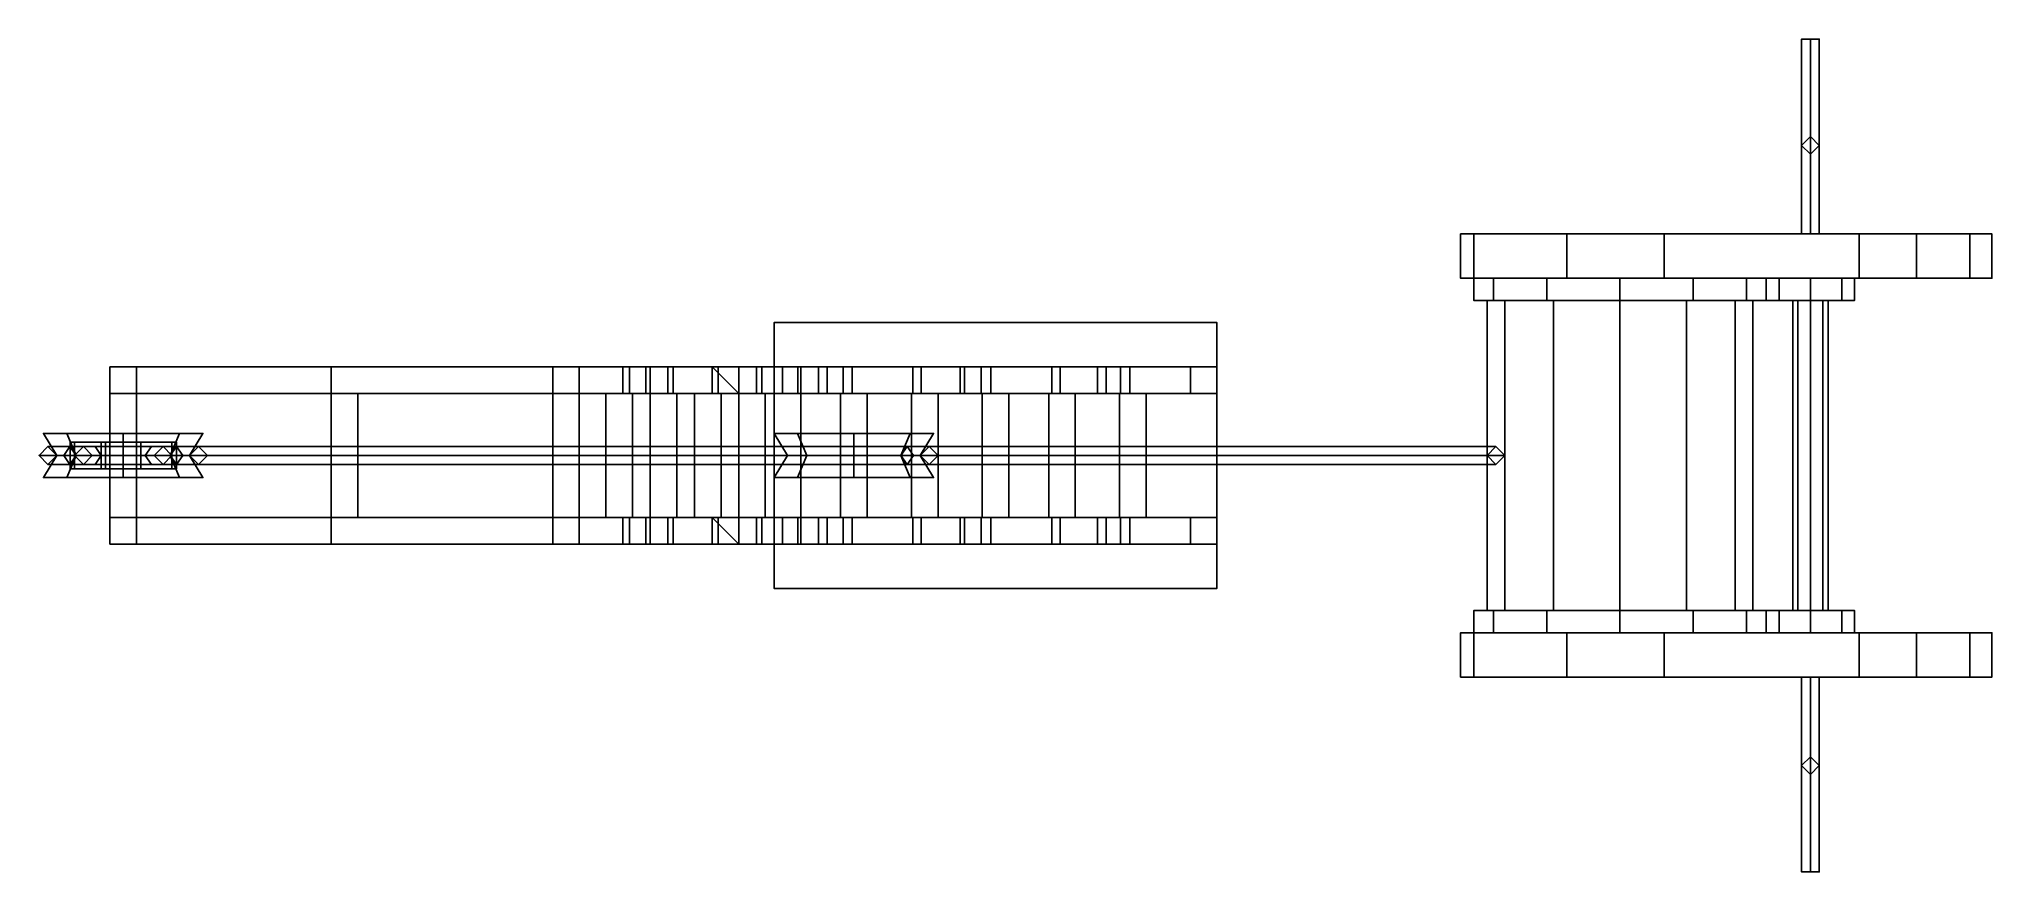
# Model space of a CAD drawing. Extents: x -4.05 to 0.36, y -0.94 to 0.94.
import ezdxf

# ---------------------------------------------------------------- set-up
doc = ezdxf.new("R2010")
doc.units = 0
doc.layers.add('CRANE', color=1, linetype='CONTINUOUS')

msp = doc.modelspace()

# ---------------------------------------------------------------- linework, layer by layer
at = {"layer": 'CRANE'}
for points in [[(-0.07, 0.7, 1.16), (-0.05, 0.72, 1.18), (-0.05, 0.94, 1.18), (-0.07, 0.94, 1.16)], [(-0.05, 0.68, 1.14), (-0.07, 0.7, 1.16), (-0.07, 0.94, 1.16), (-0.05, 0.94, 1.14)], [(-0.05, 0.94, 1.18), (-0.03, 0.94, 1.16), (-0.05, 0.94, 1.14), (-0.07, 0.94, 1.16)], [(-0.05, 0.72, 1.18), (-0.03, 0.7, 1.16), (-0.03, 0.94, 1.16), (-0.05, 0.94, 1.18)], [(-0.03, 0.7, 1.16), (-0.05, 0.68, 1.14), (-0.05, 0.94, 1.14), (-0.03, 0.94, 1.16)], [(-0.07, 0.7, 1.4), (-0.05, 0.72, 1.42), (-0.05, 0.72, 1.18), (-0.07, 0.7, 1.16)], [(-0.07, 0.5, 1.4), (-0.05, 0.5, 1.42), (-0.05, 0.72, 1.42), (-0.07, 0.7, 1.4)], [(-0.05, 0.72, 1.42), (-0.03, 0.7, 1.4), (-0.03, 0.7, 1.16), (-0.05, 0.72, 1.18)], [(-0.05, 0.5, 1.42), (-0.03, 0.5, 1.4), (-0.03, 0.7, 1.4), (-0.05, 0.72, 1.42)], [(-0.05, 0.68, 1.38), (-0.07, 0.7, 1.4), (-0.07, 0.7, 1.16), (-0.05, 0.68, 1.14)], [(-0.05, 0.5, 1.38), (-0.07, 0.5, 1.4), (-0.07, 0.7, 1.4), (-0.05, 0.68, 1.38)], [(-0.03, 0.7, 1.4), (-0.05, 0.68, 1.38), (-0.05, 0.68, 1.14), (-0.03, 0.7, 1.16)], [(-0.03, 0.5, 1.4), (-0.05, 0.5, 1.38), (-0.05, 0.68, 1.38), (-0.03, 0.7, 1.4)], [(0.36, 0.5, 1), (-0.84, 0.5, 1), (-0.81, 0.5, 1.03), (0.31, 0.5, 1.03)], [(0.36, 0.4, 1), (-0.84, 0.4, 1), (-0.84, 0.5, 1), (0.36, 0.5, 1)], [(-0.81, 0.5, 1.03), (-0.84, 0.5, 1), (-0.84, 0.4, 1), (-0.81, 0.4, 1.03)], [(-0.6, 0.5, 1.73), (-0.81, 0.5, 1.55), (-0.81, 0.4, 1.55), (-0.6, 0.4, 1.73)], [(-0.81, 0.5, 1.55), (-0.81, 0.5, 1.03), (-0.81, 0.4, 1.03), (-0.81, 0.4, 1.55)], [(0.19, 0.5, 1.03), (-0.81, 0.5, 1.03), (-0.81, 0.5, 1.55), (0.06, 0.5, 1.55)], [(0.06, 0.5, 1.55), (-0.81, 0.5, 1.55), (-0.6, 0.5, 1.73), (-0.38, 0.5, 1.73)], [(-0.38, 0.5, 1.73), (-0.6, 0.5, 1.73), (-0.6, 0.4, 1.73), (-0.38, 0.4, 1.73)], [(-0.38, 0.4, 1.73), (0.06, 0.4, 1.55), (0.06, 0.5, 1.55), (-0.38, 0.5, 1.73)], [(0.06, 0.4, 1.55), (0.19, 0.4, 1.03), (0.19, 0.5, 1.03), (0.06, 0.5, 1.55)], [(0.31, 0.5, 1.03), (0.19, 0.5, 1.03), (0.19, 0.4, 1.03), (0.31, 0.4, 1.03)], [(0.31, 0.4, 1.03), (0.36, 0.4, 1), (0.36, 0.5, 1), (0.31, 0.5, 1.03)], [(-0.81, 0.4, 1.03), (-0.84, 0.4, 1), (0.36, 0.4, 1), (0.31, 0.4, 1.03)], [(-0.81, 0.4, 1.4), (-0.7658, 0.4, 1.235), (-0.7658, 0.35, 1.235), (-0.81, 0.35, 1.4)], [(-0.7658, 0.4, 1.565), (-0.81, 0.4, 1.4), (-0.81, 0.35, 1.4), (-0.7658, 0.35, 1.565)], [(-0.81, 0.4, 1.55), (-0.81, 0.4, 1.03), (0.19, 0.4, 1.03), (0.06, 0.4, 1.55)], [(-0.6, 0.4, 1.73), (-0.81, 0.4, 1.55), (0.06, 0.4, 1.55), (-0.38, 0.4, 1.73)], [(-0.7658, 0.4, 1.235), (-0.645, 0.4, 1.1142), (-0.645, 0.35, 1.1142), (-0.7658, 0.35, 1.235)], [(-0.645, 0.4, 1.6858), (-0.7658, 0.4, 1.565), (-0.7658, 0.35, 1.565), (-0.645, 0.35, 1.6858)], [(-0.645, 0.4, 1.1142), (-0.48, 0.4, 1.07), (-0.48, 0.35, 1.07), (-0.645, 0.35, 1.1142)], [(-0.48, 0.4, 1.73), (-0.645, 0.4, 1.6858), (-0.645, 0.35, 1.6858), (-0.48, 0.35, 1.73)], [(-0.48, 0.4, 1.07), (-0.315, 0.4, 1.1142), (-0.315, 0.35, 1.1142), (-0.48, 0.35, 1.07)], [(-0.315, 0.4, 1.6858), (-0.48, 0.4, 1.73), (-0.48, 0.35, 1.73), (-0.315, 0.35, 1.6858)], [(-0.315, 0.4, 1.1142), (-0.1942, 0.4, 1.235), (-0.1942, 0.35, 1.235), (-0.315, 0.35, 1.1142)], [(-0.1942, 0.4, 1.565), (-0.315, 0.4, 1.6858), (-0.315, 0.35, 1.6858), (-0.1942, 0.35, 1.565)], [(-0.1942, 0.4, 1.235), (-0.15, 0.4, 1.4), (-0.15, 0.35, 1.4), (-0.1942, 0.35, 1.235)], [(-0.15, 0.4, 1.4), (-0.1942, 0.4, 1.565), (-0.1942, 0.35, 1.565), (-0.15, 0.35, 1.4)], [(-0.1207, 0.4, 1.4707), (-0.15, 0.4, 1.4), (-0.15, 0.35, 1.4), (-0.1207, 0.35, 1.4707)], [(-0.15, 0.4, 1.4), (-0.1207, 0.4, 1.3293), (-0.1207, 0.35, 1.3293), (-0.15, 0.35, 1.4)], [(-0.1207, 0.4, 1.3293), (-0.05, 0.4, 1.3), (-0.05, 0.35, 1.3), (-0.1207, 0.35, 1.3293)], [(-0.05, 0.4, 1.5), (-0.1207, 0.4, 1.4707), (-0.1207, 0.35, 1.4707), (-0.05, 0.35, 1.5)], [(-0.05, 0.4, 1.3), (0.0207, 0.4, 1.3293), (0.0207, 0.35, 1.3293), (-0.05, 0.35, 1.3)], [(0.0207, 0.4, 1.4707), (-0.05, 0.4, 1.5), (-0.05, 0.35, 1.5), (0.0207, 0.35, 1.4707)], [(0.05, 0.4, 1.4), (0.0207, 0.4, 1.4707), (0.0207, 0.35, 1.4707), (0.05, 0.35, 1.4)], [(0.0207, 0.4, 1.3293), (0.05, 0.4, 1.4), (0.05, 0.35, 1.4), (0.0207, 0.35, 1.3293)], [(-0.81, 0.35, 1.4), (-0.7658, 0.35, 1.235), (-0.7398, 0.35, 1.25), (-0.78, 0.35, 1.4)], [(-0.7658, 0.35, 1.565), (-0.81, 0.35, 1.4), (-0.78, 0.35, 1.4), (-0.7398, 0.35, 1.55)], [(-0.78, -0.35, 1.4), (-0.7398, -0.35, 1.55), (-0.7398, 0.35, 1.55), (-0.78, 0.35, 1.4)], [(-0.7398, -0.35, 1.25), (-0.78, -0.35, 1.4), (-0.78, 0.35, 1.4), (-0.7398, 0.35, 1.25)], [(-0.7658, 0.35, 1.235), (-0.645, 0.35, 1.1142), (-0.63, 0.35, 1.1402), (-0.7398, 0.35, 1.25)], [(-0.645, 0.35, 1.6858), (-0.7658, 0.35, 1.565), (-0.7398, 0.35, 1.55), (-0.63, 0.35, 1.6598)], [(-0.7398, -0.35, 1.55), (-0.63, -0.35, 1.6598), (-0.63, 0.35, 1.6598), (-0.7398, 0.35, 1.55)], [(-0.63, -0.35, 1.1402), (-0.7398, -0.35, 1.25), (-0.7398, 0.35, 1.25), (-0.63, 0.35, 1.1402)], [(-0.645, 0.35, 1.1142), (-0.48, 0.35, 1.07), (-0.48, 0.35, 1.1), (-0.63, 0.35, 1.1402)], [(-0.48, 0.35, 1.73), (-0.645, 0.35, 1.6858), (-0.63, 0.35, 1.6598), (-0.48, 0.35, 1.7)], [(-0.63, -0.35, 1.6598), (-0.48, -0.35, 1.7), (-0.48, 0.35, 1.7), (-0.63, 0.35, 1.6598)], [(-0.48, -0.35, 1.1), (-0.63, -0.35, 1.1402), (-0.63, 0.35, 1.1402), (-0.48, 0.35, 1.1)], [(-0.48, -0.35, 1.7), (-0.33, -0.35, 1.6598), (-0.33, 0.35, 1.6598), (-0.48, 0.35, 1.7)], [(-0.33, -0.35, 1.1402), (-0.48, -0.35, 1.1), (-0.48, 0.35, 1.1), (-0.33, 0.35, 1.1402)], [(-0.48, 0.35, 1.07), (-0.315, 0.35, 1.1142), (-0.33, 0.35, 1.1402), (-0.48, 0.35, 1.1)], [(-0.315, 0.35, 1.6858), (-0.48, 0.35, 1.73), (-0.48, 0.35, 1.7), (-0.33, 0.35, 1.6598)], [(-0.33, -0.35, 1.6598), (-0.2202, -0.35, 1.55), (-0.2202, 0.35, 1.55), (-0.33, 0.35, 1.6598)], [(-0.2202, -0.35, 1.25), (-0.33, -0.35, 1.1402), (-0.33, 0.35, 1.1402), (-0.2202, 0.35, 1.25)], [(-0.315, 0.35, 1.1142), (-0.1942, 0.35, 1.235), (-0.2202, 0.35, 1.25), (-0.33, 0.35, 1.1402)], [(-0.1942, 0.35, 1.565), (-0.315, 0.35, 1.6858), (-0.33, 0.35, 1.6598), (-0.2202, 0.35, 1.55)], [(-0.2202, -0.35, 1.55), (-0.18, -0.35, 1.4), (-0.18, 0.35, 1.4), (-0.2202, 0.35, 1.55)], [(-0.18, -0.35, 1.4), (-0.2202, -0.35, 1.25), (-0.2202, 0.35, 1.25), (-0.18, 0.35, 1.4)], [(-0.1942, 0.35, 1.235), (-0.15, 0.35, 1.4), (-0.18, 0.35, 1.4), (-0.2202, 0.35, 1.25)], [(-0.15, 0.35, 1.4), (-0.1942, 0.35, 1.565), (-0.2202, 0.35, 1.55), (-0.18, 0.35, 1.4)], [(-0.1207, 0.35, 1.4707), (-0.15, 0.35, 1.4), (-0.09, 0.35, 1.4), (-0.0783, 0.35, 1.4283)], [(-0.15, 0.35, 1.4), (-0.1207, 0.35, 1.3293), (-0.0783, 0.35, 1.3717), (-0.09, 0.35, 1.4)], [(-0.1207, 0.35, 1.3293), (-0.05, 0.35, 1.3), (-0.05, 0.35, 1.36), (-0.0783, 0.35, 1.3717)], [(-0.05, 0.35, 1.5), (-0.1207, 0.35, 1.4707), (-0.0783, 0.35, 1.4283), (-0.05, 0.35, 1.44)], [(-0.09, -0.35, 1.4), (-0.0783, -0.35, 1.4283), (-0.0783, 0.35, 1.4283), (-0.09, 0.35, 1.4)], [(-0.0783, -0.35, 1.3717), (-0.09, -0.35, 1.4), (-0.09, 0.35, 1.4), (-0.0783, 0.35, 1.3717)], [(-0.0783, -0.35, 1.4283), (-0.05, -0.35, 1.44), (-0.05, 0.35, 1.44), (-0.0783, 0.35, 1.4283)], [(-0.05, -0.35, 1.36), (-0.0783, -0.35, 1.3717), (-0.0783, 0.35, 1.3717), (-0.05, 0.35, 1.36)], [(-0.05, -0.35, 1.44), (-0.0217, -0.35, 1.4283), (-0.0217, 0.35, 1.4283), (-0.05, 0.35, 1.44)], [(-0.0217, -0.35, 1.3717), (-0.05, -0.35, 1.36), (-0.05, 0.35, 1.36), (-0.0217, 0.35, 1.3717)], [(-0.05, 0.35, 1.3), (0.0207, 0.35, 1.3293), (-0.0217, 0.35, 1.3717), (-0.05, 0.35, 1.36)], [(0.0207, 0.35, 1.4707), (-0.05, 0.35, 1.5), (-0.05, 0.35, 1.44), (-0.0217, 0.35, 1.4283)], [(-0.0217, -0.35, 1.4283), (-0.01, -0.35, 1.4), (-0.01, 0.35, 1.4), (-0.0217, 0.35, 1.4283)], [(-0.01, -0.35, 1.4), (-0.0217, -0.35, 1.3717), (-0.0217, 0.35, 1.3717), (-0.01, 0.35, 1.4)], [(0.05, 0.35, 1.4), (0.0207, 0.35, 1.4707), (-0.0217, 0.35, 1.4283), (-0.01, 0.35, 1.4)], [(0.0207, 0.35, 1.3293), (0.05, 0.35, 1.4), (-0.01, 0.35, 1.4), (-0.0217, 0.35, 1.3717)], [(-2.39, 0.3, 1.04), (-2.39, 0.3, 1), (-2.39, -0.3, 1), (-2.39, -0.3, 1.04)], [(-1.39, 0.3, 1), (-2.39, 0.3, 1), (-2.39, 0.3, 1.04), (-1.39, 0.3, 1.04)], [(-1.39, 0.3, 1.04), (-2.39, 0.3, 1.04), (-2.39, -0.3, 1.04), (-1.39, -0.3, 1.04)], [(-1.39, -0.3, 1.04), (-1.39, -0.3, 1), (-1.39, 0.3, 1), (-1.39, 0.3, 1.04)], [(-2.27, 0.14, 3.48), (-3.89, 0.14, 3.48), (-3.89, 0.2, 3.48), (-2.27, 0.2, 3.48)], [(-3.89, 0.2, 3.48), (-3.83, 0.2, 3.54), (-2.29, 0.2, 3.54), (-2.27, 0.2, 3.48)], [(-3.89, 0.2, 3.85), (-3.83, 0.2, 3.82), (-3.83, 0.2, 3.54), (-3.89, 0.2, 3.48)], [(-3.89, 0.14, 3.48), (-3.89, 0.14, 3.85), (-3.89, 0.2, 3.85), (-3.89, 0.2, 3.48)], [(-3.39, 0.2, 4.04), (-3.39, 0.2, 3.98), (-3.83, 0.2, 3.82), (-3.89, 0.2, 3.85)], [(-3.89, 0.14, 3.85), (-3.39, 0.14, 4.04), (-3.39, 0.2, 4.04), (-3.89, 0.2, 3.85)], [(-2.29, 0.2, 3.54), (-3.83, 0.2, 3.54), (-3.83, 0.14, 3.54), (-2.29, 0.14, 3.54)], [(-3.83, 0.2, 3.5664), (-3.83, 0.2, 3.82), (-3.83, 0.14, 3.82), (-3.83, 0.14, 3.5664)], [(-3.83, 0.2, 3.82), (-3.39, 0.2, 3.98), (-3.39, 0.14, 3.98), (-3.83, 0.14, 3.82)], [(-3.83, 0.2, 3.54), (-2.89, 0.2, 3.9536), (-2.89, 0.14, 3.9536), (-3.83, 0.14, 3.54)], [(-2.89, 0.2, 3.98), (-2.89, 0.2, 3.9536), (-3.83, 0.2, 3.54), (-3.83, 0.2, 3.5664)], [(-3.83, 0.14, 3.5664), (-2.89, 0.14, 3.98), (-2.89, 0.2, 3.98), (-3.83, 0.2, 3.5664)], [(-2.3712, 0.14, 3.98), (-3.39, 0.14, 3.98), (-3.39, 0.2, 3.98), (-2.3712, 0.2, 3.98)], [(-3.39, 0.2, 3.98), (-3.39, 0.2, 4.04), (-2.33, 0.2, 4.04), (-2.3712, 0.2, 3.98)], [(-2.33, 0.2, 4.04), (-3.39, 0.2, 4.04), (-3.39, 0.14, 4.04), (-2.33, 0.14, 4.04)], [(-2.89, 0.2, 3.54), (-2.39, 0.2, 1.04), (-2.39, 0.14, 1.04), (-2.89, 0.14, 3.54)], [(-2.33, 0.2, 1.04), (-2.39, 0.2, 1.04), (-2.89, 0.2, 3.54), (-2.83, 0.2, 3.54)], [(-2.89, 0.2, 3.98), (-2.83, 0.2, 3.98), (-2.83, 0.2, 3.54), (-2.89, 0.2, 3.54)], [(-2.89, 0.14, 3.54), (-2.89, 0.14, 3.9536), (-2.89, 0.2, 3.9536), (-2.89, 0.2, 3.54)], [(-2.83, 0.14, 3.54), (-2.3363, 0.14, 1.0715), (-2.3363, 0.2, 1.0715), (-2.83, 0.2, 3.54)], [(-2.83, 0.2, 3.54), (-2.83, 0.2, 3.936), (-2.83, 0.14, 3.936), (-2.83, 0.14, 3.54)], [(-2.83, 0.2, 3.936), (-2.83, 0.2, 3.98), (-2.2343, 0.2, 3.5432), (-2.29, 0.2, 3.54)], [(-2.2343, 0.2, 3.5432), (-2.83, 0.2, 3.98), (-2.83, 0.14, 3.98), (-2.2343, 0.14, 3.5432)], [(-2.29, 0.14, 3.54), (-2.83, 0.14, 3.936), (-2.83, 0.2, 3.936), (-2.29, 0.2, 3.54)], [(-2.27, 0.2, 3.48), (-2.2135, 0.2, 3.4767), (-2.68, 0.2, 3.04), (-2.7316, 0.2, 3.0479)], [(-2.7316, 0.14, 3.0479), (-2.27, 0.14, 3.48), (-2.27, 0.2, 3.48), (-2.7316, 0.2, 3.0479)], [(-2.7164, 0.2, 2.9721), (-2.7316, 0.2, 3.0479), (-2.68, 0.2, 3.04), (-2.67, 0.2, 2.98)], [(-2.7164, 0.2, 2.9721), (-2.67, 0.2, 2.98), (-1.9222, 0.2, 2.5471), (-1.97, 0.2, 2.54)], [(-1.97, 0.14, 2.54), (-2.7164, 0.14, 2.9721), (-2.7164, 0.2, 2.9721), (-1.97, 0.2, 2.54)], [(-2.0767, 0.2, 3.04), (-2.68, 0.2, 3.04), (-2.68, 0.14, 3.04), (-2.0767, 0.14, 3.04)], [(-2.67, 0.2, 2.98), (-2.68, 0.2, 3.04), (-2.0767, 0.2, 3.04), (-2.0579, 0.2, 2.98)], [(-2.68, 0.2, 3.04), (-2.2135, 0.2, 3.4767), (-2.2135, 0.14, 3.4767), (-2.68, 0.14, 3.04)], [(-2.0579, 0.14, 2.98), (-2.67, 0.14, 2.98), (-2.67, 0.2, 2.98), (-2.0579, 0.2, 2.98)], [(-1.9222, 0.2, 2.5471), (-2.67, 0.2, 2.98), (-2.67, 0.14, 2.98), (-1.9222, 0.14, 2.5471)], [(-2.618, 0.2, 2.48), (-2.63, 0.2, 2.54), (-1.97, 0.2, 2.54), (-1.96, 0.2, 2.48)], [(-1.97, 0.2, 2.54), (-2.63, 0.2, 2.54), (-2.63, 0.14, 2.54), (-1.97, 0.14, 2.54)], [(-1.96, 0.14, 2.48), (-2.618, 0.14, 2.48), (-2.618, 0.2, 2.48), (-1.96, 0.2, 2.48)], [(-2.47, 0.2, 1.98), (-2.53, 0.2, 2.04), (-1.7633, 0.2, 2.04), (-1.7445, 0.2, 1.98)], [(-1.7633, 0.2, 2.04), (-2.53, 0.2, 2.04), (-2.47, 0.14, 2.04), (-1.7633, 0.14, 2.04)], [(-1.96, 0.2, 2.48), (-1.901, 0.2, 2.4793), (-2.47, 0.2, 2.04), (-2.53, 0.2, 2.04)], [(-2.53, 0.14, 2.04), (-1.96, 0.14, 2.48), (-1.96, 0.2, 2.48), (-2.53, 0.2, 2.04)], [(-2.5166, 0.2, 1.9732), (-2.53, 0.2, 2.04), (-2.53, 0.2, 2.04), (-2.47, 0.2, 1.98)], [(-1.66, 0.14, 1.54), (-2.5166, 0.14, 1.9732), (-2.5166, 0.2, 1.9732), (-1.66, 0.2, 1.54)], [(-2.5166, 0.2, 1.9732), (-2.47, 0.2, 1.98), (-1.6079, 0.2, 1.544), (-1.66, 0.2, 1.54)], [(-1.7445, 0.14, 1.98), (-2.47, 0.14, 1.98), (-2.47, 0.2, 1.98), (-1.7445, 0.2, 1.98)], [(-2.47, 0.2, 2.04), (-1.901, 0.2, 2.4793), (-1.901, 0.14, 2.4793), (-2.47, 0.14, 2.04)], [(-1.6079, 0.2, 1.544), (-2.47, 0.2, 1.98), (-2.47, 0.14, 1.98), (-1.6079, 0.14, 1.544)], [(-2.418, 0.2, 1.48), (-2.43, 0.2, 1.54), (-1.66, 0.2, 1.54), (-1.64, 0.2, 1.48)], [(-1.66, 0.2, 1.54), (-2.43, 0.2, 1.54), (-2.43, 0.14, 1.54), (-1.66, 0.14, 1.54)], [(-1.64, 0.14, 1.48), (-2.418, 0.14, 1.48), (-2.418, 0.2, 1.48), (-1.64, 0.2, 1.48)], [(-1.39, 0.2, 1.04), (-1.45, 0.2, 1.04), (-2.3712, 0.2, 3.98), (-2.33, 0.2, 4.04)], [(-2.3712, 0.2, 3.98), (-1.45, 0.2, 1.04), (-1.45, 0.14, 1.04), (-2.3712, 0.14, 3.98)], [(-1.64, 0.2, 1.48), (-1.5866, 0.2, 1.4761), (-2.33, 0.2, 1.04), (-2.3363, 0.2, 1.0715)], [(-2.3363, 0.14, 1.0715), (-1.64, 0.14, 1.48), (-1.64, 0.2, 1.48), (-2.3363, 0.2, 1.0715)], [(-2.33, 0.14, 4.04), (-1.39, 0.14, 1.04), (-1.39, 0.2, 1.04), (-2.33, 0.2, 4.04)], [(-2.33, 0.2, 1.04), (-1.5866, 0.2, 1.4761), (-1.5866, 0.14, 1.4761), (-2.33, 0.14, 1.04)], [(-2.27, 0.2, 3.48), (-2.29, 0.2, 3.54), (-2.2343, 0.2, 3.5432), (-2.2135, 0.2, 3.4767)], [(-1.96, 0.2, 2.48), (-1.97, 0.2, 2.54), (-1.9222, 0.2, 2.5471), (-1.901, 0.2, 2.4793)], [(-1.64, 0.2, 1.48), (-1.66, 0.2, 1.54), (-1.6079, 0.2, 1.544), (-1.5866, 0.2, 1.4761)], [(-2.29, 0.14, 3.54), (-3.83, 0.14, 3.54), (-3.89, 0.14, 3.48), (-2.27, 0.14, 3.48)], [(-3.83, 0.14, 3.54), (-3.83, 0.14, 3.82), (-3.89, 0.14, 3.85), (-3.89, 0.14, 3.48)], [(-3.83, 0.14, 3.82), (-3.39, 0.14, 3.98), (-3.39, 0.14, 4.04), (-3.89, 0.14, 3.85)], [(-3.89, 0.14, 3.54), (-3.89, 0.14, 3.48), (-3.89, -0.14, 3.48), (-3.89, -0.14, 3.54)], [(-3.83, -0.14, 3.48), (-3.89, -0.14, 3.48), (-3.89, 0.14, 3.48), (-3.83, 0.14, 3.48)], [(-3.83, 0.14, 3.54), (-3.89, 0.14, 3.54), (-3.89, -0.14, 3.54), (-3.83, -0.14, 3.54)], [(-3.83, 0.14, 3.85), (-3.89, 0.14, 3.85), (-3.89, -0.14, 3.85), (-3.83, -0.14, 3.85)], [(-3.89, 0.14, 3.85), (-3.89, 0.14, 3.79), (-3.89, -0.14, 3.79), (-3.89, -0.14, 3.85)], [(-3.83, -0.14, 3.79), (-3.89, -0.14, 3.79), (-3.89, 0.14, 3.79), (-3.83, 0.14, 3.79)], [(-3.83, 0.14, 3.54), (-2.89, 0.14, 3.9536), (-2.89, 0.14, 3.98), (-3.83, 0.14, 3.5664)], [(-3.83, -0.14, 3.54), (-3.83, -0.14, 3.48), (-3.83, 0.14, 3.48), (-3.83, 0.14, 3.54)], [(-3.83, -0.14, 3.85), (-3.83, -0.14, 3.79), (-3.83, 0.14, 3.79), (-3.83, 0.14, 3.85)], [(-2.33, 0.14, 4.04), (-3.39, 0.14, 4.04), (-3.39, 0.14, 3.98), (-2.3712, 0.14, 3.98)], [(-3.39, 0.14, 4.04), (-3.39, 0.14, 3.98), (-3.39, -0.14, 3.98), (-3.39, -0.14, 4.04)], [(-3.33, -0.14, 3.98), (-3.39, -0.14, 3.98), (-3.39, 0.14, 3.98), (-3.33, 0.14, 3.98)], [(-3.33, 0.14, 4.04), (-3.39, 0.14, 4.04), (-3.39, -0.14, 4.04), (-3.33, -0.14, 4.04)], [(-3.33, -0.14, 4.04), (-3.33, -0.14, 3.98), (-3.33, 0.14, 3.98), (-3.33, 0.14, 4.04)], [(-2.89, 0.14, 3.54), (-2.39, 0.14, 1.04), (-2.33, 0.14, 1.04), (-2.83, 0.14, 3.54)], [(-2.83, 0.14, 3.54), (-2.83, 0.14, 3.98), (-2.89, 0.14, 3.98), (-2.89, 0.14, 3.54)], [(-2.89, 0.14, 3.54), (-2.89, 0.14, 3.48), (-2.89, -0.14, 3.48), (-2.89, -0.14, 3.54)], [(-2.83, -0.14, 3.48), (-2.89, -0.14, 3.48), (-2.89, 0.14, 3.48), (-2.83, 0.14, 3.48)], [(-2.83, 0.14, 3.54), (-2.89, 0.14, 3.54), (-2.89, -0.14, 3.54), (-2.83, -0.14, 3.54)], [(-2.89, 0.14, 4.04), (-2.89, 0.14, 3.98), (-2.89, -0.14, 3.98), (-2.89, -0.14, 4.04)], [(-2.83, -0.14, 3.98), (-2.89, -0.14, 3.98), (-2.89, 0.14, 3.98), (-2.83, 0.14, 3.98)], [(-2.83, 0.14, 4.04), (-2.89, 0.14, 4.04), (-2.89, -0.14, 4.04), (-2.83, -0.14, 4.04)], [(-2.2343, 0.14, 3.5432), (-2.83, 0.14, 3.98), (-2.83, 0.14, 3.936), (-2.29, 0.14, 3.54)], [(-2.83, -0.14, 3.54), (-2.83, -0.14, 3.48), (-2.83, 0.14, 3.48), (-2.83, 0.14, 3.54)], [(-2.83, -0.14, 4.04), (-2.83, -0.14, 3.98), (-2.83, 0.14, 3.98), (-2.83, 0.14, 4.04)], [(-2.77, 0.14, 3.04), (-2.77, 0.14, 2.98), (-2.77, -0.14, 2.98), (-2.77, -0.14, 3.04)], [(-2.71, -0.14, 2.98), (-2.77, -0.14, 2.98), (-2.77, 0.14, 2.98), (-2.71, 0.14, 2.98)], [(-2.71, 0.14, 3.04), (-2.77, 0.14, 3.04), (-2.77, -0.14, 3.04), (-2.71, -0.14, 3.04)], [(-2.68, 0.14, 3.04), (-2.2135, 0.14, 3.4767), (-2.27, 0.14, 3.48), (-2.7316, 0.14, 3.0479)], [(-2.68, 0.14, 3.04), (-2.7316, 0.14, 3.0479), (-2.7164, 0.14, 2.9721), (-2.67, 0.14, 2.98)], [(-1.9222, 0.14, 2.5471), (-2.67, 0.14, 2.98), (-2.7164, 0.14, 2.9721), (-1.97, 0.14, 2.54)], [(-2.71, -0.14, 3.04), (-2.71, -0.14, 2.98), (-2.71, 0.14, 2.98), (-2.71, 0.14, 3.04)], [(-2.0767, 0.14, 3.04), (-2.68, 0.14, 3.04), (-2.67, 0.14, 2.98), (-2.0579, 0.14, 2.98)], [(-2.67, 0.14, 2.54), (-2.67, 0.14, 2.48), (-2.67, -0.14, 2.48), (-2.67, -0.14, 2.54)], [(-2.61, -0.14, 2.48), (-2.67, -0.14, 2.48), (-2.67, 0.14, 2.48), (-2.61, 0.14, 2.48)], [(-2.61, 0.14, 2.54), (-2.67, 0.14, 2.54), (-2.67, -0.14, 2.54), (-2.61, -0.14, 2.54)], [(-1.97, 0.14, 2.54), (-2.63, 0.14, 2.54), (-2.618, 0.14, 2.48), (-1.96, 0.14, 2.48)], [(-2.61, -0.14, 2.54), (-2.61, -0.14, 2.48), (-2.61, 0.14, 2.48), (-2.61, 0.14, 2.54)], [(-2.57, 0.14, 2.04), (-2.57, 0.14, 1.98), (-2.57, -0.14, 1.98), (-2.57, -0.14, 2.04)], [(-2.51, -0.14, 1.98), (-2.57, -0.14, 1.98), (-2.57, 0.14, 1.98), (-2.51, 0.14, 1.98)], [(-2.51, 0.14, 2.04), (-2.57, 0.14, 2.04), (-2.57, -0.14, 2.04), (-2.51, -0.14, 2.04)], [(-1.7633, 0.14, 2.04), (-2.53, 0.14, 2.04), (-2.47, 0.14, 1.98), (-1.7445, 0.14, 1.98)], [(-2.47, 0.14, 2.04), (-1.901, 0.14, 2.4793), (-1.96, 0.14, 2.48), (-2.53, 0.14, 2.04)], [(-2.53, 0.14, 2.04), (-2.53, 0.14, 2.04), (-2.5166, 0.14, 1.9732), (-2.47, 0.14, 1.98)], [(-1.6079, 0.14, 1.544), (-2.47, 0.14, 1.98), (-2.5166, 0.14, 1.9732), (-1.66, 0.14, 1.54)], [(-2.51, -0.14, 2.04), (-2.51, -0.14, 1.98), (-2.51, 0.14, 1.98), (-2.51, 0.14, 2.04)], [(-2.47, 0.14, 1.54), (-2.47, 0.14, 1.48), (-2.47, -0.14, 1.48), (-2.47, -0.14, 1.54)], [(-2.41, -0.14, 1.48), (-2.47, -0.14, 1.48), (-2.47, 0.14, 1.48), (-2.41, 0.14, 1.48)], [(-2.41, 0.14, 1.54), (-2.47, 0.14, 1.54), (-2.47, -0.14, 1.54), (-2.41, -0.14, 1.54)], [(-1.66, 0.14, 1.54), (-2.43, 0.14, 1.54), (-2.418, 0.14, 1.48), (-1.64, 0.14, 1.48)], [(-2.41, -0.14, 1.54), (-2.41, -0.14, 1.48), (-2.41, 0.14, 1.48), (-2.41, 0.14, 1.54)], [(-2.39, 0.14, 4.04), (-2.39, 0.14, 3.98), (-2.39, -0.14, 3.98), (-2.39, -0.14, 4.04)], [(-2.33, -0.14, 3.98), (-2.39, -0.14, 3.98), (-2.39, 0.14, 3.98), (-2.33, 0.14, 3.98)], [(-2.33, 0.14, 4.04), (-2.39, 0.14, 4.04), (-2.39, -0.14, 4.04), (-2.33, -0.14, 4.04)], [(-2.3712, 0.14, 3.98), (-1.45, 0.14, 1.04), (-1.39, 0.14, 1.04), (-2.33, 0.14, 4.04)], [(-2.33, 0.14, 1.04), (-1.5866, 0.14, 1.4761), (-1.64, 0.14, 1.48), (-2.3363, 0.14, 1.0715)], [(-2.33, -0.14, 4.04), (-2.33, -0.14, 3.98), (-2.33, 0.14, 3.98), (-2.33, 0.14, 4.04)], [(-2.2343, 0.14, 3.5432), (-2.29, 0.14, 3.54), (-2.27, 0.14, 3.48), (-2.2135, 0.14, 3.4767)], [(-2.24, 0.14, 3.54), (-2.24, 0.14, 3.48), (-2.24, -0.14, 3.48), (-2.24, -0.14, 3.54)], [(-2.18, -0.14, 3.48), (-2.24, -0.14, 3.48), (-2.24, 0.14, 3.48), (-2.18, 0.14, 3.48)], [(-2.18, 0.14, 3.54), (-2.24, 0.14, 3.54), (-2.24, -0.14, 3.54), (-2.18, -0.14, 3.54)], [(-2.18, -0.14, 3.54), (-2.18, -0.14, 3.48), (-2.18, 0.14, 3.48), (-2.18, 0.14, 3.54)], [(-2.08, 0.14, 3.04), (-2.08, 0.14, 2.98), (-2.08, -0.14, 2.98), (-2.08, -0.14, 3.04)], [(-2.02, -0.14, 2.98), (-2.08, -0.14, 2.98), (-2.08, 0.14, 2.98), (-2.02, 0.14, 2.98)], [(-2.02, 0.14, 3.04), (-2.08, 0.14, 3.04), (-2.08, -0.14, 3.04), (-2.02, -0.14, 3.04)], [(-2.02, -0.14, 3.04), (-2.02, -0.14, 2.98), (-2.02, 0.14, 2.98), (-2.02, 0.14, 3.04)], [(-1.9222, 0.14, 2.5471), (-1.97, 0.14, 2.54), (-1.96, 0.14, 2.48), (-1.901, 0.14, 2.4793)], [(-1.86, 0.14, 2.54), (-1.92, 0.14, 2.54), (-1.92, -0.14, 2.54), (-1.86, -0.14, 2.54)], [(-1.92, 0.14, 2.54), (-1.92, 0.14, 2.48), (-1.92, -0.14, 2.48), (-1.92, -0.14, 2.54)], [(-1.86, -0.14, 2.48), (-1.92, -0.14, 2.48), (-1.92, 0.14, 2.48), (-1.86, 0.14, 2.48)], [(-1.86, -0.14, 2.54), (-1.86, -0.14, 2.48), (-1.86, 0.14, 2.48), (-1.86, 0.14, 2.54)], [(-1.71, 0.14, 2.04), (-1.77, 0.14, 2.04), (-1.77, -0.14, 2.04), (-1.71, -0.14, 2.04)], [(-1.77, 0.14, 2.04), (-1.77, 0.14, 1.98), (-1.77, -0.14, 1.98), (-1.77, -0.14, 2.04)], [(-1.71, -0.14, 1.98), (-1.77, -0.14, 1.98), (-1.77, 0.14, 1.98), (-1.71, 0.14, 1.98)], [(-1.71, -0.14, 2.04), (-1.71, -0.14, 1.98), (-1.71, 0.14, 1.98), (-1.71, 0.14, 2.04)], [(-1.6079, 0.14, 1.544), (-1.66, 0.14, 1.54), (-1.64, 0.14, 1.48), (-1.5866, 0.14, 1.4761)], [(-1.61, 0.14, 1.54), (-1.61, 0.14, 1.48), (-1.61, -0.14, 1.48), (-1.61, -0.14, 1.54)], [(-1.55, -0.14, 1.48), (-1.61, -0.14, 1.48), (-1.61, 0.14, 1.48), (-1.55, 0.14, 1.48)], [(-1.55, 0.14, 1.54), (-1.61, 0.14, 1.54), (-1.61, -0.14, 1.54), (-1.55, -0.14, 1.54)], [(-1.55, -0.14, 1.54), (-1.55, -0.14, 1.48), (-1.55, 0.14, 1.48), (-1.55, 0.14, 1.54)], [(-3.9873, 0.05, 3.6373), (-4.04, 0.05, 3.51), (-4.01, 0, 3.51), (-3.9661, 0, 3.6161)], [(-4.04, 0.05, 3.51), (-3.9873, 0.05, 3.3827), (-3.9661, 0, 3.4039), (-4.01, 0, 3.51)], [(-3.86, 0.05, 3.69), (-3.9873, 0.05, 3.3827), (-4.04, 0.05, 3.51), (-3.9873, 0.05, 3.6373)], [(-3.86, 0.05, 3.69), (-3.9873, 0.05, 3.6373), (-3.9661, 0, 3.6161), (-3.86, 0, 3.66)], [(-3.9873, 0.05, 3.3827), (-3.86, 0.05, 3.33), (-3.86, 0, 3.36), (-3.9661, 0, 3.4039)], [(-3.7327, 0.05, 3.6373), (-3.86, 0.05, 3.33), (-3.9873, 0.05, 3.3827), (-3.86, 0.05, 3.69)], [(-3.7327, 0.05, 3.6373), (-3.86, 0.05, 3.69), (-3.86, 0, 3.66), (-3.7539, 0, 3.6161)], [(-3.86, 0.05, 3.33), (-3.7327, 0.05, 3.3827), (-3.7539, 0, 3.4039), (-3.86, 0, 3.36)], [(-3.68, 0.05, 3.51), (-3.7327, 0.05, 3.3827), (-3.86, 0.05, 3.33), (-3.7327, 0.05, 3.6373)], [(-3.68, 0.05, 3.51), (-3.7327, 0.05, 3.6373), (-3.7539, 0, 3.6161), (-3.71, 0, 3.51)], [(-3.7327, 0.05, 3.3827), (-3.68, 0.05, 3.51), (-3.71, 0, 3.51), (-3.7539, 0, 3.4039)], [(-2.21, 0.05, 3.69), (-2.3373, 0.05, 3.3827), (-2.39, 0.05, 3.51), (-2.3373, 0.05, 3.6373)], [(-2.39, 0.05, 3.51), (-2.3373, 0.05, 3.3827), (-2.3161, 0, 3.4039), (-2.36, 0, 3.51)], [(-2.3373, 0.05, 3.6373), (-2.39, 0.05, 3.51), (-2.36, 0, 3.51), (-2.3161, 0, 3.6161)], [(-2.0827, 0.05, 3.6373), (-2.21, 0.05, 3.33), (-2.3373, 0.05, 3.3827), (-2.21, 0.05, 3.69)], [(-2.3373, 0.05, 3.3827), (-2.21, 0.05, 3.33), (-2.21, 0, 3.36), (-2.3161, 0, 3.4039)], [(-2.21, 0.05, 3.69), (-2.3373, 0.05, 3.6373), (-2.3161, 0, 3.6161), (-2.21, 0, 3.66)], [(-2.03, 0.05, 3.51), (-2.0827, 0.05, 3.3827), (-2.21, 0.05, 3.33), (-2.0827, 0.05, 3.6373)], [(-2.21, 0.05, 3.33), (-2.0827, 0.05, 3.3827), (-2.1039, 0, 3.4039), (-2.21, 0, 3.36)], [(-2.0827, 0.05, 3.6373), (-2.21, 0.05, 3.69), (-2.21, 0, 3.66), (-2.1039, 0, 3.6161)], [(-2.0827, 0.05, 3.3827), (-2.03, 0.05, 3.51), (-2.06, 0, 3.51), (-2.1039, 0, 3.4039)], [(-2.03, 0.05, 3.51), (-2.0827, 0.05, 3.6373), (-2.1039, 0, 3.6161), (-2.06, 0, 3.51)], [(-4.05, 0, 3.51), (-4.03, 0.02, 3.51), (-3.95, 0.02, 3.06), (-3.97, 0, 3.06)], [(-3.9944, 0, 3.6444), (-3.9802, 0.02, 3.6302), (-4.03, 0.02, 3.51), (-4.05, 0, 3.51)], [(-4.03, 0.02, 3.51), (-4.01, 0, 3.51), (-3.93, 0, 3.06), (-3.95, 0.02, 3.06)], [(-3.9802, 0.02, 3.6302), (-3.9661, 0, 3.6161), (-4.01, 0, 3.51), (-4.03, 0.02, 3.51)], [(-3.86, 0, 3.7), (-3.86, 0.02, 3.68), (-3.9802, 0.02, 3.6302), (-3.9944, 0, 3.6444)], [(-3.86, 0.02, 3.68), (-3.86, 0, 3.66), (-3.9661, 0, 3.6161), (-3.9802, 0.02, 3.6302)], [(-3.75, 0.03, 3), (-3.97, 0.03, 3), (-3.98, 0.03, 3.06), (-3.74, 0.03, 3.06)], [(-3.98, 0.03, 3.06), (-3.97, 0.03, 3), (-3.97, -0.03, 3), (-3.98, -0.03, 3.06)], [(-3.74, 0.03, 3.06), (-3.98, 0.03, 3.06), (-3.98, -0.03, 3.06), (-3.74, -0.03, 3.06)], [(-3.97, 0.03, 3), (-3.9, 0.03, 2.89), (-3.9, -0.03, 2.89), (-3.97, -0.03, 3)], [(-3.82, 0.03, 2.89), (-3.9, 0.03, 2.89), (-3.97, 0.03, 3), (-3.75, 0.03, 3)], [(-3.9, 0.03, 2.89), (-3.82, 0.03, 2.89), (-3.91, 0.03, 2.8), (-3.97, 0.03, 2.8)], [(-3.97, -0.03, 2.8), (-3.9, -0.03, 2.89), (-3.9, 0.03, 2.89), (-3.97, 0.03, 2.8)], [(-3.97, 0.03, 2.8), (-3.91, 0.03, 2.8), (-3.91, 0.03, 2.76), (-3.97, 0.03, 2.73)], [(-3.97, -0.03, 2.73), (-3.97, -0.03, 2.8), (-3.97, 0.03, 2.8), (-3.97, 0.03, 2.73)], [(-3.97, 0.03, 2.73), (-3.91, 0.03, 2.76), (-3.83, 0.03, 2.72), (-3.83, 0.03, 2.68)], [(-3.83, -0.03, 2.68), (-3.97, -0.03, 2.73), (-3.97, 0.03, 2.73), (-3.83, 0.03, 2.68)], [(-3.93, 0, 3.06), (-3.9095, 0, 3.1095), (-3.9236, 0.02, 3.1236), (-3.95, 0.02, 3.06)], [(-3.95, 0.02, 3.06), (-3.9236, 0.02, 3.1236), (-3.7964, 0.02, 3.1236), (-3.77, 0.02, 3.06)], [(-3.9095, 0, 3.1095), (-3.86, 0, 3.13), (-3.86, 0.02, 3.15), (-3.9236, 0.02, 3.1236)], [(-3.9236, 0.02, 3.1236), (-3.86, 0.02, 3.15), (-3.86, 0.02, 3.15), (-3.7964, 0.02, 3.1236)], [(-3.91, 0.03, 2.8), (-3.82, 0.03, 2.89), (-3.82, -0.03, 2.89), (-3.91, -0.03, 2.8)], [(-3.91, 0.03, 2.76), (-3.91, 0.03, 2.8), (-3.91, -0.03, 2.8), (-3.91, -0.03, 2.76)], [(-3.83, 0.03, 2.72), (-3.91, 0.03, 2.76), (-3.91, -0.03, 2.76), (-3.83, -0.03, 2.72)], [(-3.86, 0, 3.13), (-3.8105, 0, 3.1095), (-3.7964, 0.02, 3.1236), (-3.86, 0.02, 3.15)], [(-2.21, 0, 3.7), (-2.21, 0.02, 3.68), (-3.86, 0.02, 3.68), (-3.86, 0, 3.7)], [(-2.21, 0.02, 3.68), (-2.21, 0, 3.66), (-3.86, 0, 3.66), (-3.86, 0.02, 3.68)], [(-3.75, 0.03, 2.78), (-3.83, 0.03, 2.72), (-3.83, -0.03, 2.72), (-3.75, -0.03, 2.78)], [(-3.83, 0.03, 2.68), (-3.83, 0.03, 2.72), (-3.75, 0.03, 2.78), (-3.75, 0.03, 2.74)], [(-3.75, -0.03, 2.74), (-3.83, -0.03, 2.68), (-3.83, 0.03, 2.68), (-3.75, 0.03, 2.74)], [(-3.75, -0.03, 3), (-3.82, -0.03, 2.89), (-3.82, 0.03, 2.89), (-3.75, 0.03, 3)], [(-3.8105, 0, 3.1095), (-3.79, 0, 3.06), (-3.77, 0.02, 3.06), (-3.7964, 0.02, 3.1236)], [(-3.71, 0, 3.51), (-3.69, 0.02, 3.51), (-3.77, 0.02, 3.06), (-3.79, 0, 3.06)], [(-3.69, 0.02, 3.51), (-3.67, 0, 3.51), (-3.75, 0, 3.06), (-3.77, 0.02, 3.06)], [(-3.69, 0.02, 3.51), (-3.71, 0, 3.51), (-3.7539, 0, 3.6161), (-3.7398, 0.02, 3.6302)], [(-3.74, -0.03, 3.06), (-3.75, -0.03, 3), (-3.75, 0.03, 3), (-3.74, 0.03, 3.06)], [(-3.75, 0.03, 2.74), (-3.75, 0.03, 2.78), (-3.75, -0.03, 2.78), (-3.75, -0.03, 2.74)], [(-3.67, 0, 3.51), (-3.69, 0.02, 3.51), (-3.7398, 0.02, 3.6302), (-3.7256, 0, 3.6444)], [(-2.0898, 0.02, 3.6302), (-2.1039, 0, 3.6161), (-2.21, 0, 3.66), (-2.21, 0.02, 3.68)], [(-2.0756, 0, 3.6444), (-2.0898, 0.02, 3.6302), (-2.21, 0.02, 3.68), (-2.21, 0, 3.7)], [(-2.04, 0.02, 3.51), (-2.06, 0, 3.51), (-2.1039, 0, 3.6161), (-2.0898, 0.02, 3.6302)], [(-2.02, 0, 3.51), (-2.04, 0.02, 3.51), (-2.0898, 0.02, 3.6302), (-2.0756, 0, 3.6444)], [(-0.76, 0.02, 1.4), (-0.78, 0, 1.4), (-2.06, 0, 3.51), (-2.04, 0.02, 3.51)], [(-0.74, 0, 1.4), (-0.76, 0.02, 1.4), (-2.04, 0.02, 3.51), (-2.02, 0, 3.51)], [(-4.03, -0.02, 3.51), (-4.05, 0, 3.51), (-3.97, 0, 3.06), (-3.95, -0.02, 3.06)], [(-3.9802, -0.02, 3.6302), (-3.9944, 0, 3.6444), (-4.05, 0, 3.51), (-4.03, -0.02, 3.51)], [(-4.04, -0.05, 3.51), (-3.9873, -0.05, 3.6373), (-3.9661, 0, 3.6161), (-4.01, 0, 3.51)], [(-3.9873, -0.05, 3.3827), (-4.04, -0.05, 3.51), (-4.01, 0, 3.51), (-3.9661, 0, 3.4039)], [(-4.01, 0, 3.51), (-4.03, -0.02, 3.51), (-3.95, -0.02, 3.06), (-3.93, 0, 3.06)], [(-3.9661, 0, 3.6161), (-3.9802, -0.02, 3.6302), (-4.03, -0.02, 3.51), (-4.01, 0, 3.51)], [(-3.86, -0.02, 3.68), (-3.86, 0, 3.7), (-3.9944, 0, 3.6444), (-3.9802, -0.02, 3.6302)], [(-3.9873, -0.05, 3.6373), (-3.86, -0.05, 3.69), (-3.86, 0, 3.66), (-3.9661, 0, 3.6161)], [(-3.86, -0.05, 3.33), (-3.9873, -0.05, 3.3827), (-3.9661, 0, 3.4039), (-3.86, 0, 3.36)], [(-3.86, 0, 3.66), (-3.86, -0.02, 3.68), (-3.9802, -0.02, 3.6302), (-3.9661, 0, 3.6161)], [(-3.98, -0.03, 3.06), (-3.97, -0.03, 3), (-3.75, -0.03, 3), (-3.74, -0.03, 3.06)], [(-3.97, -0.03, 3), (-3.9, -0.03, 2.89), (-3.82, -0.03, 2.89), (-3.75, -0.03, 3)], [(-3.91, -0.03, 2.8), (-3.82, -0.03, 2.89), (-3.9, -0.03, 2.89), (-3.97, -0.03, 2.8)], [(-3.91, -0.03, 2.76), (-3.91, -0.03, 2.8), (-3.97, -0.03, 2.8), (-3.97, -0.03, 2.73)], [(-3.83, -0.03, 2.72), (-3.91, -0.03, 2.76), (-3.97, -0.03, 2.73), (-3.83, -0.03, 2.68)], [(-3.9095, 0, 3.1095), (-3.93, 0, 3.06), (-3.95, -0.02, 3.06), (-3.9236, -0.02, 3.1236)], [(-3.77, -0.02, 3.06), (-3.7964, -0.02, 3.1236), (-3.9236, -0.02, 3.1236), (-3.95, -0.02, 3.06)], [(-3.86, 0, 3.13), (-3.9095, 0, 3.1095), (-3.9236, -0.02, 3.1236), (-3.86, -0.02, 3.15)], [(-3.7964, -0.02, 3.1236), (-3.86, -0.02, 3.15), (-3.86, -0.02, 3.15), (-3.9236, -0.02, 3.1236)], [(-3.86, -0.05, 3.69), (-3.7327, -0.05, 3.6373), (-3.7539, 0, 3.6161), (-3.86, 0, 3.66)], [(-3.7327, -0.05, 3.3827), (-3.86, -0.05, 3.33), (-3.86, 0, 3.36), (-3.7539, 0, 3.4039)], [(-3.8105, 0, 3.1095), (-3.86, 0, 3.13), (-3.86, -0.02, 3.15), (-3.7964, -0.02, 3.1236)], [(-2.21, -0.02, 3.68), (-2.21, 0, 3.7), (-3.86, 0, 3.7), (-3.86, -0.02, 3.68)], [(-2.21, 0, 3.66), (-2.21, -0.02, 3.68), (-3.86, -0.02, 3.68), (-3.86, 0, 3.66)], [(-3.75, -0.03, 2.78), (-3.83, -0.03, 2.72), (-3.83, -0.03, 2.68), (-3.75, -0.03, 2.74)], [(-3.79, 0, 3.06), (-3.8105, 0, 3.1095), (-3.7964, -0.02, 3.1236), (-3.77, -0.02, 3.06)], [(-3.69, -0.02, 3.51), (-3.71, 0, 3.51), (-3.79, 0, 3.06), (-3.77, -0.02, 3.06)], [(-3.67, 0, 3.51), (-3.69, -0.02, 3.51), (-3.77, -0.02, 3.06), (-3.75, 0, 3.06)], [(-3.7327, -0.05, 3.6373), (-3.68, -0.05, 3.51), (-3.71, 0, 3.51), (-3.7539, 0, 3.6161)], [(-3.68, -0.05, 3.51), (-3.7327, -0.05, 3.3827), (-3.7539, 0, 3.4039), (-3.71, 0, 3.51)], [(-3.71, 0, 3.51), (-3.69, -0.02, 3.51), (-3.7398, -0.02, 3.6302), (-3.7539, 0, 3.6161)], [(-3.69, -0.02, 3.51), (-3.67, 0, 3.51), (-3.7256, 0, 3.6444), (-3.7398, -0.02, 3.6302)], [(-2.3373, -0.05, 3.3827), (-2.39, -0.05, 3.51), (-2.36, 0, 3.51), (-2.3161, 0, 3.4039)], [(-2.39, -0.05, 3.51), (-2.3373, -0.05, 3.6373), (-2.3161, 0, 3.6161), (-2.36, 0, 3.51)], [(-2.21, -0.05, 3.33), (-2.3373, -0.05, 3.3827), (-2.3161, 0, 3.4039), (-2.21, 0, 3.36)], [(-2.3373, -0.05, 3.6373), (-2.21, -0.05, 3.69), (-2.21, 0, 3.66), (-2.3161, 0, 3.6161)], [(-2.0827, -0.05, 3.3827), (-2.21, -0.05, 3.33), (-2.21, 0, 3.36), (-2.1039, 0, 3.4039)], [(-2.21, -0.05, 3.69), (-2.0827, -0.05, 3.6373), (-2.1039, 0, 3.6161), (-2.21, 0, 3.66)], [(-2.1039, 0, 3.6161), (-2.0898, -0.02, 3.6302), (-2.21, -0.02, 3.68), (-2.21, 0, 3.66)], [(-2.0898, -0.02, 3.6302), (-2.0756, 0, 3.6444), (-2.21, 0, 3.7), (-2.21, -0.02, 3.68)], [(-2.03, -0.05, 3.51), (-2.0827, -0.05, 3.3827), (-2.1039, 0, 3.4039), (-2.06, 0, 3.51)], [(-2.0827, -0.05, 3.6373), (-2.03, -0.05, 3.51), (-2.06, 0, 3.51), (-2.1039, 0, 3.6161)], [(-2.06, 0, 3.51), (-2.04, -0.02, 3.51), (-2.0898, -0.02, 3.6302), (-2.1039, 0, 3.6161)], [(-2.04, -0.02, 3.51), (-2.02, 0, 3.51), (-2.0756, 0, 3.6444), (-2.0898, -0.02, 3.6302)], [(-0.78, 0, 1.4), (-0.76, -0.02, 1.4), (-2.04, -0.02, 3.51), (-2.06, 0, 3.51)], [(-0.76, -0.02, 1.4), (-0.74, 0, 1.4), (-2.02, 0, 3.51), (-2.04, -0.02, 3.51)], [(-4.04, -0.05, 3.51), (-3.9873, -0.05, 3.3827), (-3.86, -0.05, 3.33), (-3.9873, -0.05, 3.6373)], [(-3.9873, -0.05, 3.6373), (-3.86, -0.05, 3.33), (-3.7327, -0.05, 3.3827), (-3.86, -0.05, 3.69)], [(-3.86, -0.05, 3.69), (-3.7327, -0.05, 3.3827), (-3.68, -0.05, 3.51), (-3.7327, -0.05, 3.6373)], [(-2.39, -0.05, 3.51), (-2.3373, -0.05, 3.3827), (-2.21, -0.05, 3.33), (-2.3373, -0.05, 3.6373)], [(-2.3373, -0.05, 3.6373), (-2.21, -0.05, 3.33), (-2.0827, -0.05, 3.3827), (-2.21, -0.05, 3.69)], [(-2.21, -0.05, 3.69), (-2.0827, -0.05, 3.3827), (-2.03, -0.05, 3.51), (-2.0827, -0.05, 3.6373)], [(-3.39, -0.14, 4.04), (-3.39, -0.14, 3.98), (-3.83, -0.14, 3.82), (-3.89, -0.14, 3.85)], [(-3.89, -0.2, 3.85), (-3.39, -0.2, 4.04), (-3.39, -0.14, 4.04), (-3.89, -0.14, 3.85)], [(-3.89, -0.14, 3.85), (-3.83, -0.14, 3.82), (-3.83, -0.14, 3.54), (-3.89, -0.14, 3.48)], [(-3.89, -0.2, 3.48), (-3.89, -0.2, 3.85), (-3.89, -0.14, 3.85), (-3.89, -0.14, 3.48)], [(-3.89, -0.14, 3.48), (-3.83, -0.14, 3.54), (-2.29, -0.14, 3.54), (-2.27, -0.14, 3.48)], [(-2.27, -0.2, 3.48), (-3.89, -0.2, 3.48), (-3.89, -0.14, 3.48), (-2.27, -0.14, 3.48)], [(-3.83, -0.14, 3.5664), (-3.83, -0.14, 3.82), (-3.83, -0.2, 3.82), (-3.83, -0.2, 3.5664)], [(-2.89, -0.14, 3.98), (-2.89, -0.14, 3.9536), (-3.83, -0.14, 3.54), (-3.83, -0.14, 3.5664)], [(-3.83, -0.2, 3.5664), (-2.89, -0.2, 3.98), (-2.89, -0.14, 3.98), (-3.83, -0.14, 3.5664)], [(-3.83, -0.14, 3.54), (-2.89, -0.14, 3.9536), (-2.89, -0.2, 3.9536), (-3.83, -0.2, 3.54)], [(-2.29, -0.14, 3.54), (-3.83, -0.14, 3.54), (-3.83, -0.2, 3.54), (-2.29, -0.2, 3.54)], [(-3.83, -0.14, 3.82), (-3.39, -0.14, 3.98), (-3.39, -0.2, 3.98), (-3.83, -0.2, 3.82)], [(-3.39, -0.14, 3.98), (-3.39, -0.14, 4.04), (-2.33, -0.14, 4.04), (-2.3712, -0.14, 3.98)], [(-2.3712, -0.2, 3.98), (-3.39, -0.2, 3.98), (-3.39, -0.14, 3.98), (-2.3712, -0.14, 3.98)], [(-2.33, -0.14, 4.04), (-3.39, -0.14, 4.04), (-3.39, -0.2, 4.04), (-2.33, -0.2, 4.04)], [(-2.33, -0.14, 1.04), (-2.39, -0.14, 1.04), (-2.89, -0.14, 3.54), (-2.83, -0.14, 3.54)], [(-2.89, -0.14, 3.54), (-2.39, -0.14, 1.04), (-2.39, -0.2, 1.04), (-2.89, -0.2, 3.54)], [(-2.89, -0.2, 3.54), (-2.89, -0.2, 3.9536), (-2.89, -0.14, 3.9536), (-2.89, -0.14, 3.54)], [(-2.89, -0.14, 3.98), (-2.83, -0.14, 3.98), (-2.83, -0.14, 3.54), (-2.89, -0.14, 3.54)], [(-2.83, -0.2, 3.54), (-2.3363, -0.2, 1.0715), (-2.3363, -0.14, 1.0715), (-2.83, -0.14, 3.54)], [(-2.83, -0.14, 3.54), (-2.83, -0.14, 3.936), (-2.83, -0.2, 3.936), (-2.83, -0.2, 3.54)], [(-2.29, -0.2, 3.54), (-2.83, -0.2, 3.936), (-2.83, -0.14, 3.936), (-2.29, -0.14, 3.54)], [(-2.83, -0.14, 3.936), (-2.83, -0.14, 3.98), (-2.2343, -0.14, 3.5432), (-2.29, -0.14, 3.54)], [(-2.2343, -0.14, 3.5432), (-2.83, -0.14, 3.98), (-2.83, -0.2, 3.98), (-2.2343, -0.2, 3.5432)], [(-2.27, -0.14, 3.48), (-2.2135, -0.14, 3.4767), (-2.68, -0.14, 3.04), (-2.7316, -0.14, 3.0479)], [(-2.7316, -0.2, 3.0479), (-2.27, -0.2, 3.48), (-2.27, -0.14, 3.48), (-2.7316, -0.14, 3.0479)], [(-2.7164, -0.14, 2.9721), (-2.7316, -0.14, 3.0479), (-2.68, -0.14, 3.04), (-2.67, -0.14, 2.98)], [(-1.97, -0.2, 2.54), (-2.7164, -0.2, 2.9721), (-2.7164, -0.14, 2.9721), (-1.97, -0.14, 2.54)], [(-2.7164, -0.14, 2.9721), (-2.67, -0.14, 2.98), (-1.9222, -0.14, 2.5471), (-1.97, -0.14, 2.54)], [(-2.68, -0.14, 3.04), (-2.2135, -0.14, 3.4767), (-2.2135, -0.2, 3.4767), (-2.68, -0.2, 3.04)], [(-2.67, -0.14, 2.98), (-2.68, -0.14, 3.04), (-2.0767, -0.14, 3.04), (-2.0579, -0.14, 2.98)], [(-2.0767, -0.14, 3.04), (-2.68, -0.14, 3.04), (-2.68, -0.2, 3.04), (-2.0767, -0.2, 3.04)], [(-1.9222, -0.14, 2.5471), (-2.67, -0.14, 2.98), (-2.67, -0.2, 2.98), (-1.9222, -0.2, 2.5471)], [(-2.0579, -0.2, 2.98), (-2.67, -0.2, 2.98), (-2.67, -0.14, 2.98), (-2.0579, -0.14, 2.98)], [(-2.618, -0.14, 2.48), (-2.63, -0.14, 2.54), (-1.97, -0.14, 2.54), (-1.96, -0.14, 2.48)], [(-1.97, -0.14, 2.54), (-2.63, -0.14, 2.54), (-2.63, -0.2, 2.54), (-1.97, -0.2, 2.54)], [(-1.96, -0.2, 2.48), (-2.618, -0.2, 2.48), (-2.618, -0.14, 2.48), (-1.96, -0.14, 2.48)], [(-1.96, -0.14, 2.48), (-1.901, -0.14, 2.4793), (-2.47, -0.14, 2.04), (-2.53, -0.14, 2.04)], [(-2.53, -0.2, 2.04), (-1.96, -0.2, 2.48), (-1.96, -0.14, 2.48), (-2.53, -0.14, 2.04)], [(-2.5166, -0.14, 1.9732), (-2.53, -0.14, 2.04), (-2.53, -0.14, 2.04), (-2.47, -0.14, 1.98)], [(-2.47, -0.14, 1.98), (-2.53, -0.14, 2.04), (-1.7633, -0.14, 2.04), (-1.7445, -0.14, 1.98)], [(-1.7633, -0.14, 2.04), (-2.53, -0.14, 2.04), (-2.47, -0.2, 2.04), (-1.7633, -0.2, 2.04)], [(-1.66, -0.2, 1.54), (-2.5166, -0.2, 1.9732), (-2.5166, -0.14, 1.9732), (-1.66, -0.14, 1.54)], [(-2.5166, -0.14, 1.9732), (-2.47, -0.14, 1.98), (-1.6079, -0.14, 1.544), (-1.66, -0.14, 1.54)], [(-2.47, -0.14, 2.04), (-1.901, -0.14, 2.4793), (-1.901, -0.2, 2.4793), (-2.47, -0.2, 2.04)], [(-1.6079, -0.14, 1.544), (-2.47, -0.14, 1.98), (-2.47, -0.2, 1.98), (-1.6079, -0.2, 1.544)], [(-1.7445, -0.2, 1.98), (-2.47, -0.2, 1.98), (-2.47, -0.14, 1.98), (-1.7445, -0.14, 1.98)], [(-2.418, -0.14, 1.48), (-2.43, -0.14, 1.54), (-1.66, -0.14, 1.54), (-1.64, -0.14, 1.48)], [(-1.66, -0.14, 1.54), (-2.43, -0.14, 1.54), (-2.43, -0.2, 1.54), (-1.66, -0.2, 1.54)], [(-1.64, -0.2, 1.48), (-2.418, -0.2, 1.48), (-2.418, -0.14, 1.48), (-1.64, -0.14, 1.48)], [(-2.3712, -0.14, 3.98), (-1.45, -0.14, 1.04), (-1.45, -0.2, 1.04), (-2.3712, -0.2, 3.98)], [(-1.39, -0.14, 1.04), (-1.45, -0.14, 1.04), (-2.3712, -0.14, 3.98), (-2.33, -0.14, 4.04)], [(-1.64, -0.14, 1.48), (-1.5866, -0.14, 1.4761), (-2.33, -0.14, 1.04), (-2.3363, -0.14, 1.0715)], [(-2.3363, -0.2, 1.0715), (-1.64, -0.2, 1.48), (-1.64, -0.14, 1.48), (-2.3363, -0.14, 1.0715)], [(-2.33, -0.14, 1.04), (-1.5866, -0.14, 1.4761), (-1.5866, -0.2, 1.4761), (-2.33, -0.2, 1.04)], [(-2.33, -0.2, 4.04), (-1.39, -0.2, 1.04), (-1.39, -0.14, 1.04), (-2.33, -0.14, 4.04)], [(-2.27, -0.14, 3.48), (-2.29, -0.14, 3.54), (-2.2343, -0.14, 3.5432), (-2.2135, -0.14, 3.4767)], [(-1.96, -0.14, 2.48), (-1.97, -0.14, 2.54), (-1.9222, -0.14, 2.5471), (-1.901, -0.14, 2.4793)], [(-1.64, -0.14, 1.48), (-1.66, -0.14, 1.54), (-1.6079, -0.14, 1.544), (-1.5866, -0.14, 1.4761)], [(-3.83, -0.2, 3.82), (-3.39, -0.2, 3.98), (-3.39, -0.2, 4.04), (-3.89, -0.2, 3.85)], [(-3.83, -0.2, 3.54), (-3.83, -0.2, 3.82), (-3.89, -0.2, 3.85), (-3.89, -0.2, 3.48)], [(-2.29, -0.2, 3.54), (-3.83, -0.2, 3.54), (-3.89, -0.2, 3.48), (-2.27, -0.2, 3.48)], [(-3.83, -0.2, 3.54), (-2.89, -0.2, 3.9536), (-2.89, -0.2, 3.98), (-3.83, -0.2, 3.5664)], [(-2.33, -0.2, 4.04), (-3.39, -0.2, 4.04), (-3.39, -0.2, 3.98), (-2.3712, -0.2, 3.98)], [(-2.89, -0.2, 3.54), (-2.39, -0.2, 1.04), (-2.33, -0.2, 1.04), (-2.83, -0.2, 3.54)], [(-2.83, -0.2, 3.54), (-2.83, -0.2, 3.98), (-2.89, -0.2, 3.98), (-2.89, -0.2, 3.54)], [(-2.2343, -0.2, 3.5432), (-2.83, -0.2, 3.98), (-2.83, -0.2, 3.936), (-2.29, -0.2, 3.54)], [(-2.68, -0.2, 3.04), (-2.2135, -0.2, 3.4767), (-2.27, -0.2, 3.48), (-2.7316, -0.2, 3.0479)], [(-2.68, -0.2, 3.04), (-2.7316, -0.2, 3.0479), (-2.7164, -0.2, 2.9721), (-2.67, -0.2, 2.98)], [(-1.9222, -0.2, 2.5471), (-2.67, -0.2, 2.98), (-2.7164, -0.2, 2.9721), (-1.97, -0.2, 2.54)], [(-2.0767, -0.2, 3.04), (-2.68, -0.2, 3.04), (-2.67, -0.2, 2.98), (-2.0579, -0.2, 2.98)], [(-1.97, -0.2, 2.54), (-2.63, -0.2, 2.54), (-2.618, -0.2, 2.48), (-1.96, -0.2, 2.48)], [(-2.47, -0.2, 2.04), (-1.901, -0.2, 2.4793), (-1.96, -0.2, 2.48), (-2.53, -0.2, 2.04)], [(-2.53, -0.2, 2.04), (-2.53, -0.2, 2.04), (-2.5166, -0.2, 1.9732), (-2.47, -0.2, 1.98)], [(-1.7633, -0.2, 2.04), (-2.53, -0.2, 2.04), (-2.47, -0.2, 1.98), (-1.7445, -0.2, 1.98)], [(-1.6079, -0.2, 1.544), (-2.47, -0.2, 1.98), (-2.5166, -0.2, 1.9732), (-1.66, -0.2, 1.54)], [(-1.66, -0.2, 1.54), (-2.43, -0.2, 1.54), (-2.418, -0.2, 1.48), (-1.64, -0.2, 1.48)], [(-2.3712, -0.2, 3.98), (-1.45, -0.2, 1.04), (-1.39, -0.2, 1.04), (-2.33, -0.2, 4.04)], [(-2.33, -0.2, 1.04), (-1.5866, -0.2, 1.4761), (-1.64, -0.2, 1.48), (-2.3363, -0.2, 1.0715)], [(-2.2343, -0.2, 3.5432), (-2.29, -0.2, 3.54), (-2.27, -0.2, 3.48), (-2.2135, -0.2, 3.4767)], [(-1.9222, -0.2, 2.5471), (-1.97, -0.2, 2.54), (-1.96, -0.2, 2.48), (-1.901, -0.2, 2.4793)], [(-1.6079, -0.2, 1.544), (-1.66, -0.2, 1.54), (-1.64, -0.2, 1.48), (-1.5866, -0.2, 1.4761)], [(-2.39, -0.3, 1.04), (-2.39, -0.3, 1), (-1.39, -0.3, 1), (-1.39, -0.3, 1.04)], [(-0.81, -0.4, 1.4), (-0.7658, -0.4, 1.565), (-0.7658, -0.35, 1.565), (-0.81, -0.35, 1.4)], [(-0.7658, -0.4, 1.235), (-0.81, -0.4, 1.4), (-0.81, -0.35, 1.4), (-0.7658, -0.35, 1.235)], [(-0.7658, -0.35, 1.235), (-0.81, -0.35, 1.4), (-0.78, -0.35, 1.4), (-0.7398, -0.35, 1.25)], [(-0.81, -0.35, 1.4), (-0.7658, -0.35, 1.565), (-0.7398, -0.35, 1.55), (-0.78, -0.35, 1.4)], [(-0.7658, -0.4, 1.565), (-0.645, -0.4, 1.6858), (-0.645, -0.35, 1.6858), (-0.7658, -0.35, 1.565)], [(-0.645, -0.4, 1.1142), (-0.7658, -0.4, 1.235), (-0.7658, -0.35, 1.235), (-0.645, -0.35, 1.1142)], [(-0.645, -0.35, 1.1142), (-0.7658, -0.35, 1.235), (-0.7398, -0.35, 1.25), (-0.63, -0.35, 1.1402)], [(-0.7658, -0.35, 1.565), (-0.645, -0.35, 1.6858), (-0.63, -0.35, 1.6598), (-0.7398, -0.35, 1.55)], [(-0.645, -0.4, 1.6858), (-0.48, -0.4, 1.73), (-0.48, -0.35, 1.73), (-0.645, -0.35, 1.6858)], [(-0.48, -0.4, 1.07), (-0.645, -0.4, 1.1142), (-0.645, -0.35, 1.1142), (-0.48, -0.35, 1.07)], [(-0.48, -0.35, 1.07), (-0.645, -0.35, 1.1142), (-0.63, -0.35, 1.1402), (-0.48, -0.35, 1.1)], [(-0.645, -0.35, 1.6858), (-0.48, -0.35, 1.73), (-0.48, -0.35, 1.7), (-0.63, -0.35, 1.6598)], [(-0.48, -0.4, 1.73), (-0.315, -0.4, 1.6858), (-0.315, -0.35, 1.6858), (-0.48, -0.35, 1.73)], [(-0.315, -0.4, 1.1142), (-0.48, -0.4, 1.07), (-0.48, -0.35, 1.07), (-0.315, -0.35, 1.1142)], [(-0.315, -0.35, 1.1142), (-0.48, -0.35, 1.07), (-0.48, -0.35, 1.1), (-0.33, -0.35, 1.1402)], [(-0.48, -0.35, 1.73), (-0.315, -0.35, 1.6858), (-0.33, -0.35, 1.6598), (-0.48, -0.35, 1.7)], [(-0.315, -0.35, 1.6858), (-0.1942, -0.35, 1.565), (-0.2202, -0.35, 1.55), (-0.33, -0.35, 1.6598)], [(-0.1942, -0.35, 1.235), (-0.315, -0.35, 1.1142), (-0.33, -0.35, 1.1402), (-0.2202, -0.35, 1.25)], [(-0.315, -0.4, 1.6858), (-0.1942, -0.4, 1.565), (-0.1942, -0.35, 1.565), (-0.315, -0.35, 1.6858)], [(-0.1942, -0.4, 1.235), (-0.315, -0.4, 1.1142), (-0.315, -0.35, 1.1142), (-0.1942, -0.35, 1.235)], [(-0.1942, -0.35, 1.565), (-0.15, -0.35, 1.4), (-0.18, -0.35, 1.4), (-0.2202, -0.35, 1.55)], [(-0.15, -0.35, 1.4), (-0.1942, -0.35, 1.235), (-0.2202, -0.35, 1.25), (-0.18, -0.35, 1.4)], [(-0.1942, -0.4, 1.565), (-0.15, -0.4, 1.4), (-0.15, -0.35, 1.4), (-0.1942, -0.35, 1.565)], [(-0.15, -0.4, 1.4), (-0.1942, -0.4, 1.235), (-0.1942, -0.35, 1.235), (-0.15, -0.35, 1.4)], [(-0.15, -0.4, 1.4), (-0.1207, -0.4, 1.4707), (-0.1207, -0.35, 1.4707), (-0.15, -0.35, 1.4)], [(-0.1207, -0.4, 1.3293), (-0.15, -0.4, 1.4), (-0.15, -0.35, 1.4), (-0.1207, -0.35, 1.3293)], [(-0.1207, -0.35, 1.3293), (-0.15, -0.35, 1.4), (-0.09, -0.35, 1.4), (-0.0783, -0.35, 1.3717)], [(-0.15, -0.35, 1.4), (-0.1207, -0.35, 1.4707), (-0.0783, -0.35, 1.4283), (-0.09, -0.35, 1.4)], [(-0.1207, -0.4, 1.4707), (-0.05, -0.4, 1.5), (-0.05, -0.35, 1.5), (-0.1207, -0.35, 1.4707)], [(-0.05, -0.4, 1.3), (-0.1207, -0.4, 1.3293), (-0.1207, -0.35, 1.3293), (-0.05, -0.35, 1.3)], [(-0.05, -0.35, 1.3), (-0.1207, -0.35, 1.3293), (-0.0783, -0.35, 1.3717), (-0.05, -0.35, 1.36)], [(-0.1207, -0.35, 1.4707), (-0.05, -0.35, 1.5), (-0.05, -0.35, 1.44), (-0.0783, -0.35, 1.4283)], [(-0.05, -0.4, 1.5), (0.0207, -0.4, 1.4707), (0.0207, -0.35, 1.4707), (-0.05, -0.35, 1.5)], [(0.0207, -0.4, 1.3293), (-0.05, -0.4, 1.3), (-0.05, -0.35, 1.3), (0.0207, -0.35, 1.3293)], [(-0.05, -0.35, 1.5), (0.0207, -0.35, 1.4707), (-0.0217, -0.35, 1.4283), (-0.05, -0.35, 1.44)], [(0.0207, -0.35, 1.3293), (-0.05, -0.35, 1.3), (-0.05, -0.35, 1.36), (-0.0217, -0.35, 1.3717)], [(0.0207, -0.35, 1.4707), (0.05, -0.35, 1.4), (-0.01, -0.35, 1.4), (-0.0217, -0.35, 1.4283)], [(0.05, -0.35, 1.4), (0.0207, -0.35, 1.3293), (-0.0217, -0.35, 1.3717), (-0.01, -0.35, 1.4)], [(0.0207, -0.4, 1.4707), (0.05, -0.4, 1.4), (0.05, -0.35, 1.4), (0.0207, -0.35, 1.4707)], [(0.05, -0.4, 1.4), (0.0207, -0.4, 1.3293), (0.0207, -0.35, 1.3293), (0.05, -0.35, 1.4)], [(0.36, -0.4, 1), (-0.84, -0.4, 1), (-0.81, -0.4, 1.03), (0.31, -0.4, 1.03)], [(0.36, -0.5, 1), (-0.84, -0.5, 1), (-0.84, -0.4, 1), (0.36, -0.4, 1)], [(-0.81, -0.4, 1.03), (-0.84, -0.4, 1), (-0.84, -0.5, 1), (-0.81, -0.5, 1.03)], [(-0.81, -0.4, 1.55), (-0.81, -0.4, 1.03), (-0.81, -0.5, 1.03), (-0.81, -0.5, 1.55)], [(0.19, -0.4, 1.03), (-0.81, -0.4, 1.03), (-0.81, -0.4, 1.55), (0.06, -0.4, 1.55)], [(0.06, -0.4, 1.55), (-0.81, -0.4, 1.55), (-0.6, -0.4, 1.73), (-0.38, -0.4, 1.73)], [(-0.6, -0.4, 1.73), (-0.81, -0.4, 1.55), (-0.81, -0.5, 1.55), (-0.6, -0.5, 1.73)], [(-0.38, -0.4, 1.73), (-0.6, -0.4, 1.73), (-0.6, -0.5, 1.73), (-0.38, -0.5, 1.73)], [(-0.38, -0.5, 1.73), (0.06, -0.5, 1.55), (0.06, -0.4, 1.55), (-0.38, -0.4, 1.73)], [(0.06, -0.5, 1.55), (0.19, -0.5, 1.03), (0.19, -0.4, 1.03), (0.06, -0.4, 1.55)], [(0.31, -0.4, 1.03), (0.19, -0.4, 1.03), (0.19, -0.5, 1.03), (0.31, -0.5, 1.03)], [(0.31, -0.5, 1.03), (0.36, -0.5, 1), (0.36, -0.4, 1), (0.31, -0.4, 1.03)], [(-0.81, -0.5, 1.03), (-0.84, -0.5, 1), (0.36, -0.5, 1), (0.31, -0.5, 1.03)], [(-0.81, -0.5, 1.55), (-0.81, -0.5, 1.03), (0.19, -0.5, 1.03), (0.06, -0.5, 1.55)], [(-0.6, -0.5, 1.73), (-0.81, -0.5, 1.55), (0.06, -0.5, 1.55), (-0.38, -0.5, 1.73)], [(-0.05, -0.5, 1.42), (-0.07, -0.5, 1.4), (-0.07, -0.7, 1.4), (-0.05, -0.68, 1.42)], [(-0.07, -0.5, 1.4), (-0.05, -0.5, 1.38), (-0.05, -0.72, 1.38), (-0.07, -0.7, 1.4)], [(-0.03, -0.5, 1.4), (-0.05, -0.5, 1.42), (-0.05, -0.68, 1.42), (-0.03, -0.7, 1.4)], [(-0.05, -0.5, 1.38), (-0.03, -0.5, 1.4), (-0.03, -0.7, 1.4), (-0.05, -0.72, 1.38)], [(-0.05, -0.68, 1.42), (-0.07, -0.7, 1.4), (-0.07, -0.7, 1.64), (-0.05, -0.68, 1.66)], [(-0.05, -0.68, 1.66), (-0.07, -0.7, 1.64), (-0.07, -0.94, 1.64), (-0.05, -0.94, 1.66)], [(-0.07, -0.7, 1.4), (-0.05, -0.72, 1.38), (-0.05, -0.72, 1.62), (-0.07, -0.7, 1.64)], [(-0.07, -0.7, 1.64), (-0.05, -0.72, 1.62), (-0.05, -0.94, 1.62), (-0.07, -0.94, 1.64)], [(-0.03, -0.7, 1.4), (-0.05, -0.68, 1.42), (-0.05, -0.68, 1.66), (-0.03, -0.7, 1.64)], [(-0.03, -0.7, 1.64), (-0.05, -0.68, 1.66), (-0.05, -0.94, 1.66), (-0.03, -0.94, 1.64)], [(-0.05, -0.72, 1.38), (-0.03, -0.7, 1.4), (-0.03, -0.7, 1.64), (-0.05, -0.72, 1.62)], [(-0.05, -0.72, 1.62), (-0.03, -0.7, 1.64), (-0.03, -0.94, 1.64), (-0.05, -0.94, 1.62)], [(-0.05, -0.94, 1.62), (-0.03, -0.94, 1.64), (-0.05, -0.94, 1.66), (-0.07, -0.94, 1.64)]]:
    msp.add_3dface(points, dxfattribs=at)

doc.saveas('drawing.dxf')
